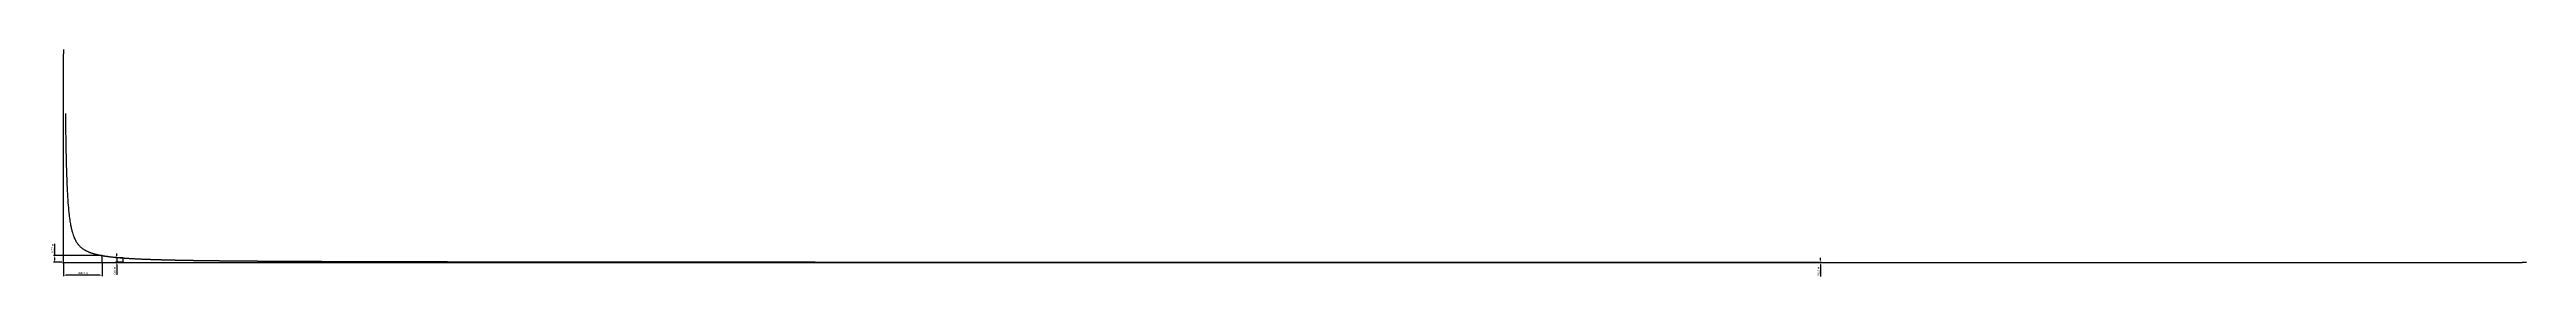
# Model space of a CAD drawing. Header units: millimetres. Extents: x -21688 to -18796, y 95545 to 95804.
# Drawn here: x -21617 to -18796, y 95545 to 95804 of the extents above; entities that cross this region are included whole.
import ezdxf

# ---------------------------------------------------------------- set-up
doc = ezdxf.new("R2010")
doc.units = ezdxf.units.MM
doc.styles.get("Standard").update_dxf_attribs({"font": 'ARIAL.TTF'})
doc.dimstyles.new('ISO-25', dxfattribs={"dimtxt": 2.5, "dimasz": 2.5, "dimexe": 1.25, "dimexo": 0.625, "dimtad": 1, "dimtxsty": 'Standard', "dimcen": 2.5, "dimadec": 0, "dimazin": 0, "dimtfac": 1, "dimtmove": 0, "dimatfit": 3, "dimfxl": 0, "dimarcsym": 0})

# ---------------------------------------------------------------- blocks, each defined once
blk = doc.blocks.new('arrow')
at = {"color": 0, "linetype": 'Continuous', "lineweight": -2}
blk.add_line((5, 0), (0, 0), dxfattribs=at)
blk.add_solid([(5, 0), (2, -0.5), (2, 0.5)], dxfattribs=at)
blk = doc.blocks.new('*D5')
at = {"color": 0, "lineweight": -2, "transparency": 16777216}
for p, q in [((-21601.3, 95560.6), (-21601.3, 95545.3)), ((-21557.3, 95560.6), (-21557.3, 95545.3)), ((-21559.8, 95546.5), (-21598.8, 95546.5))]:
    blk.add_line(p, q, dxfattribs=at)
at = {"color": 0, "transparency": 16777216}
for points in [[(-21598.8, 95547), (-21598.8, 95546.1), (-21601.3, 95546.5)], [(-21559.8, 95547), (-21559.8, 95546.1), (-21557.3, 95546.5)]]:
    blk.add_solid(points, dxfattribs=at)
at = {"layer": 'Defpoints', "color": 0, "transparency": 16777216}
for p in [(-21601.3, 95561.2), (-21557.3, 95561.2), (-21601.3, 95546.5)]:
    blk.add_point(p, dxfattribs=at)
at = {"color": 0, "transparency": 16777216, "insert": (-21579.3, 95548.7), "char_height": 2.5, "attachment_point": 5}
blk.add_mtext('440 Гц', dxfattribs=at)
blk = doc.blocks.new('*D6')
at = {"color": 0, "lineweight": -2, "transparency": 16777216}
for p, q in [((-21611.4, 95568.9), (-21611.4, 95582.4)), ((-21601.9, 95568.9), (-21612.7, 95568.9)), ((-21603.3, 95561.2), (-21612.7, 95561.2)), ((-21611.4, 95563.7), (-21611.4, 95566.4))]:
    blk.add_line(p, q, dxfattribs=at)
at = {"color": 0, "transparency": 16777216}
for points in [[(-21611.9, 95566.4), (-21611, 95566.4), (-21611.4, 95568.9)], [(-21611.9, 95563.7), (-21611, 95563.7), (-21611.4, 95561.2)]]:
    blk.add_solid(points, dxfattribs=at)
at = {"layer": 'Defpoints', "color": 0, "transparency": 16777216}
for p in [(-21611.4, 95568.9), (-21602.7, 95561.2), (-21601.3, 95568.9)]:
    blk.add_point(p, dxfattribs=at)
at = {"color": 0, "transparency": 16777216, "insert": (-21613.6, 95576.9), "char_height": 2.5, "attachment_point": 5, "rotation": 90}
blk.add_mtext('0,77 м', dxfattribs=at)
blk = doc.blocks.new('*D11')
at = {"color": 0, "lineweight": -2, "transparency": 16777216}
for p, q in [((-21533.9, 95566.2), (-21542, 95566.2)), ((-21533.9, 95561.2), (-21542, 95561.2)), ((-21540.8, 95568.7), (-21540.8, 95571.2)), ((-21540.8, 95566.2), (-21540.8, 95561.2)), ((-21540.8, 95558.7), (-21540.8, 95547.1))]:
    blk.add_line(p, q, dxfattribs=at)
at = {"color": 0, "transparency": 16777216}
for points in [[(-21541.2, 95568.7), (-21540.4, 95568.7), (-21540.8, 95566.2)], [(-21541.2, 95558.7), (-21540.4, 95558.7), (-21540.8, 95561.2)]]:
    blk.add_solid(points, dxfattribs=at)
at = {"layer": 'Defpoints', "color": 0, "transparency": 16777216}
for p in [(-21540.8, 95561.2), (-21533.3, 95566.2), (-21533.3, 95561.2)]:
    blk.add_point(p, dxfattribs=at)
at = {"color": 0, "transparency": 16777216, "insert": (-21542.9, 95551.6), "char_height": 2.5, "attachment_point": 5, "rotation": 90}
blk.add_mtext('0,5 м', dxfattribs=at)
blk = doc.blocks.new('*D12')
at = {"color": 0, "lineweight": -2, "transparency": 16777216}
for p, q in [((-19600.7, 95561.3), (-19599.2, 95561.3)), ((-19600.7, 95561.2), (-19599.2, 95561.2)), ((-19600.4, 95563.8), (-19600.4, 95566.3)), ((-19600.4, 95561.3), (-19600.4, 95561.2)), ((-19600.4, 95558.7), (-19600.4, 95545.1))]:
    blk.add_line(p, q, dxfattribs=at)
at = {"color": 0, "transparency": 16777216}
for points in [[(-19600.8, 95563.8), (-19600, 95563.8), (-19600.4, 95561.3)], [(-19600.8, 95558.7), (-19600, 95558.7), (-19600.4, 95561.2)]]:
    blk.add_solid(points, dxfattribs=at)
at = {"layer": 'Defpoints', "color": 0, "transparency": 16777216}
for p in [(-19601.3, 95561.3), (-19601.3, 95561.2), (-19600.4, 95561.2)]:
    blk.add_point(p, dxfattribs=at)
at = {"color": 0, "transparency": 16777216, "insert": (-19602.6, 95550.7), "char_height": 2.5, "attachment_point": 5, "rotation": 90}
blk.add_mtext('0,02 м', dxfattribs=at)

msp = doc.modelspace()

# ---------------------------------------------------------------- linework, layer by layer
at = {"color": 250}
for p, q in [((-21601.2774, 95559.7794), (-21601.2774, 95799.1794)), ((-21602.6774, 95561.1794), (-18801.2774, 95561.1794))]:
    msp.add_line(p, q, dxfattribs=at)
for p, q in [((-21557.2774, 95568.9066), (-21601.2774, 95568.9066)), ((-21557.2774, 95561.1794), (-21557.2774, 95568.9066)), ((-21533.2774, 95561.1794), (-21533.2774, 95566.1794)), ((-19601.2774, 95561.3494), (-19601.2774, 95561.1794))]:
    msp.add_line(p, q)
at = {"color": 4}
msp.add_spline([(-21599.2774, 95731.1794), (-21598.2774, 95674.5127), (-21597.2774, 95646.1794), (-21596.2774, 95629.1794), (-21595.2774, 95617.846), (-21594.2774, 95609.7508), (-21593.2774, 95603.6794), (-21592.2774, 95598.9571), (-21591.2774, 95595.1794), (-21590.2774, 95592.0884), (-21589.2774, 95589.5127), (-21588.2774, 95587.3332), (-21587.2774, 95585.4651), (-21586.2774, 95583.846), (-21585.2774, 95582.4294), (-21584.2774, 95581.1794), (-21583.2774, 95580.0682), (-21582.2774, 95579.0741), (-21581.2774, 95578.1794), (-21580.2774, 95577.3698), (-21579.2774, 95576.6339), (-21578.2774, 95575.962), (-21577.2774, 95575.346), (-21576.2774, 95574.7794), (-21575.2774, 95574.2563), (-21574.2774, 95573.7719), (-21573.2774, 95573.3222), (-21572.2774, 95572.9035), (-21571.2774, 95572.5127), (-21570.2774, 95572.1471), (-21569.2774, 95571.8044), (-21568.2774, 95571.4824), (-21567.2774, 95571.1794), (-21566.2774, 95570.8936), (-21565.2774, 95570.6238), (-21564.2774, 95570.3685), (-21563.2774, 95570.1267), (-21562.2774, 95569.8973), (-21561.2774, 95569.6794), (-21560.2774, 95569.472), (-21559.2774, 95569.2746), (-21558.2774, 95569.0863), (-21557.2774, 95568.9066), (-21556.2774, 95568.7349), (-21555.2774, 95568.5707), (-21554.2774, 95568.4134), (-21553.2774, 95568.2627), (-21552.2774, 95568.1181), (-21551.2774, 95567.9794), (-21550.2774, 95567.846), (-21549.2774, 95567.7178), (-21548.2774, 95567.5944), (-21547.2774, 95567.4756), (-21546.2774, 95567.3612), (-21545.2774, 95567.2508), (-21544.2774, 95567.1443), (-21543.2774, 95567.0414), (-21542.2774, 95566.9421), (-21541.2774, 95566.846), (-21540.2774, 95566.7531), (-21539.2774, 95566.6632), (-21538.2774, 95566.5762), (-21537.2774, 95566.4919), (-21536.2774, 95566.4101), (-21535.2774, 95566.3309), (-21534.2774, 95566.254), (-21533.2774, 95566.1794), (-21532.2774, 95566.1069), (-21531.2774, 95566.0365), (-21530.2774, 95565.9681), (-21529.2774, 95565.9016), (-21528.2774, 95565.8369), (-21527.2774, 95565.7739), (-21526.2774, 95565.7127), (-21525.2774, 95565.653), (-21524.2774, 95565.5949), (-21523.2774, 95565.5383), (-21522.2774, 95565.4831), (-21521.2774, 95565.4294), (-21520.2774, 95565.3769), (-21519.2774, 95565.3257), (-21518.2774, 95565.2757), (-21517.2774, 95565.227), (-21516.2774, 95565.1794), (-21515.2774, 95565.1328), (-21514.2774, 95565.0874), (-21513.2774, 95565.043), (-21512.2774, 95564.9996), (-21511.2774, 95564.9571), (-21510.2774, 95564.9156), (-21509.2774, 95564.875), (-21508.2774, 95564.8353), (-21507.2774, 95564.7964), (-21506.2774, 95564.7583), (-21505.2774, 95564.721), (-21504.2774, 95564.6845), (-21503.2774, 95564.6487), (-21502.2774, 95564.6137), (-21501.2774, 95564.5794), (-21500.2774, 95564.5457), (-21499.2774, 95564.5127), (-21498.2774, 95564.4803), (-21497.2774, 95564.4486), (-21496.2774, 95564.4174), (-21495.2774, 95564.3869), (-21494.2774, 95564.3569), (-21493.2774, 95564.3275), (-21492.2774, 95564.2986), (-21491.2774, 95564.2703), (-21490.2774, 95564.2424), (-21489.2774, 95564.2151), (-21488.2774, 95564.1882), (-21487.2774, 95564.1618), (-21486.2774, 95564.1359), (-21485.2774, 95564.1104), (-21484.2774, 95564.0853), (-21483.2774, 95564.0607), (-21482.2774, 95564.0365), (-21481.2774, 95564.0127), (-21480.2774, 95563.9893), (-21479.2774, 95563.9662), (-21478.2774, 95563.9436), (-21477.2774, 95563.9213), (-21476.2774, 95563.8994), (-21475.2774, 95563.8778), (-21474.2774, 95563.8565), (-21473.2774, 95563.8356), (-21472.2774, 95563.815), (-21471.2774, 95563.7947), (-21470.2774, 95563.7748), (-21469.2774, 95563.7551), (-21468.2774, 95563.7357), (-21467.2774, 95563.7167), (-21466.2774, 95563.6979), (-21465.2774, 95563.6794), (-21464.2774, 95563.6611), (-21463.2774, 95563.6431), (-21462.2774, 95563.6254), (-21461.2774, 95563.6079), (-21460.2774, 95563.5907), (-21459.2774, 95563.5737), (-21458.2774, 95563.557), (-21457.2774, 95563.5405), (-21456.2774, 95563.5242), (-21455.2774, 95563.5081), (-21454.2774, 95563.4923), (-21453.2774, 95563.4766), (-21452.2774, 95563.4612), (-21451.2774, 95563.446), (-21450.2774, 95563.431), (-21449.2774, 95563.4162), (-21448.2774, 95563.4016), (-21447.2774, 95563.3871), (-21446.2774, 95563.3729), (-21445.2774, 95563.3588), (-21444.2774, 95563.345), (-21443.2774, 95563.3313), (-21442.2774, 95563.3177), (-21441.2774, 95563.3044), (-21440.2774, 95563.2912), (-21439.2774, 95563.2781), (-21438.2774, 95563.2652), (-21437.2774, 95563.2525), (-21436.2774, 95563.24), (-21435.2774, 95563.2275), (-21434.2774, 95563.2153), (-21433.2774, 95563.2032), (-21432.2774, 95563.1912), (-21431.2774, 95563.1794), (-21430.2774, 95563.1677), (-21429.2774, 95563.1561), (-21428.2774, 95563.1447), (-21427.2774, 95563.1334), (-21426.2774, 95563.1222), (-21425.2774, 95563.1112), (-21424.2774, 95563.1003), (-21423.2774, 95563.0895), (-21422.2774, 95563.0788), (-21421.2774, 95563.0682), (-21420.2774, 95563.0578), (-21419.2774, 95563.0475), (-21418.2774, 95563.0373), (-21417.2774, 95563.0272), (-21416.2774, 95563.0172), (-21415.2774, 95563.0073), (-21414.2774, 95562.9975), (-21413.2774, 95562.9879), (-21412.2774, 95562.9783), (-21411.2774, 95562.9688), (-21410.2774, 95562.9595), (-21409.2774, 95562.9502), (-21408.2774, 95562.941), (-21407.2774, 95562.9319), (-21406.2774, 95562.9229), (-21405.2774, 95562.914), (-21404.2774, 95562.9052), (-21403.2774, 95562.8965), (-21402.2774, 95562.8879), (-21401.2774, 95562.8794), (-21400.2774, 95562.8709), (-21399.2774, 95562.8625), (-21398.2774, 95562.8542), (-21397.2774, 95562.846), (-21396.2774, 95562.8379), (-21395.2774, 95562.8298), (-21394.2774, 95562.8219), (-21393.2774, 95562.814), (-21392.2774, 95562.8061), (-21391.2774, 95562.7984), (-21390.2774, 95562.7907), (-21389.2774, 95562.7831), (-21388.2774, 95562.7756), (-21387.2774, 95562.7681), (-21386.2774, 95562.7607), (-21385.2774, 95562.7534), (-21384.2774, 95562.7462), (-21383.2774, 95562.739), (-21382.2774, 95562.7319), (-21381.2774, 95562.7248), (-21380.2774, 95562.7178), (-21379.2774, 95562.7109), (-21378.2774, 95562.704), (-21377.2774, 95562.6972), (-21376.2774, 95562.6905), (-21375.2774, 95562.6838), (-21374.2774, 95562.6771), (-21373.2774, 95562.6706), (-21372.2774, 95562.6641), (-21371.2774, 95562.6576), (-21370.2774, 95562.6512), (-21369.2774, 95562.6449), (-21368.2774, 95562.6386), (-21367.2774, 95562.6323), (-21366.2774, 95562.6262), (-21365.2774, 95562.62), (-21364.2774, 95562.614), (-21363.2774, 95562.6079), (-21362.2774, 95562.6019), (-21361.2774, 95562.596), (-21360.2774, 95562.5901), (-21359.2774, 95562.5843), (-21358.2774, 95562.5785), (-21357.2774, 95562.5728), (-21356.2774, 95562.5671), (-21355.2774, 95562.5615), (-21354.2774, 95562.5559), (-21353.2774, 95562.5503), (-21352.2774, 95562.5448), (-21351.2774, 95562.5394), (-21350.2774, 95562.5339), (-21349.2774, 95562.5286), (-21348.2774, 95562.5232), (-21347.2774, 95562.5179), (-21346.2774, 95562.5127), (-21345.2774, 95562.5075), (-21344.2774, 95562.5023), (-21343.2774, 95562.4972), (-21342.2774, 95562.4921), (-21341.2774, 95562.487), (-21340.2774, 95562.482), (-21339.2774, 95562.4771), (-21338.2774, 95562.4721), (-21337.2774, 95562.4672), (-21336.2774, 95562.4624), (-21335.2774, 95562.4575), (-21334.2774, 95562.4528), (-21333.2774, 95562.448), (-21332.2774, 95562.4433), (-21331.2774, 95562.4386), (-21330.2774, 95562.434), (-21329.2774, 95562.4294), (-21328.2774, 95562.4248), (-21327.2774, 95562.4202), (-21326.2774, 95562.4157), (-21325.2774, 95562.4112), (-21324.2774, 95562.4068), (-21323.2774, 95562.4024), (-21322.2774, 95562.398), (-21321.2774, 95562.3936), (-21320.2774, 95562.3893), (-21319.2774, 95562.385), (-21318.2774, 95562.3808), (-21317.2774, 95562.3765), (-21316.2774, 95562.3723), (-21315.2774, 95562.3682), (-21314.2774, 95562.364), (-21313.2774, 95562.3599), (-21312.2774, 95562.3558), (-21311.2774, 95562.3518), (-21310.2774, 95562.3477), (-21309.2774, 95562.3437), (-21308.2774, 95562.3398), (-21307.2774, 95562.3358), (-21306.2774, 95562.3319), (-21305.2774, 95562.328), (-21304.2774, 95562.3241), (-21303.2774, 95562.3203), (-21302.2774, 95562.3165), (-21301.2774, 95562.3127), (-21300.2774, 95562.3089), (-21299.2774, 95562.3052), (-21298.2774, 95562.3015), (-21297.2774, 95562.2978), (-21296.2774, 95562.2941), (-21295.2774, 95562.2905), (-21294.2774, 95562.2868), (-21293.2774, 95562.2832), (-21292.2774, 95562.2797), (-21291.2774, 95562.2761), (-21290.2774, 95562.2726), (-21289.2774, 95562.2691), (-21288.2774, 95562.2656), (-21287.2774, 95562.2622), (-21286.2774, 95562.2587), (-21285.2774, 95562.2553), (-21284.2774, 95562.2519), (-21283.2774, 95562.2485), (-21282.2774, 95562.2452), (-21281.2774, 95562.2419), (-21280.2774, 95562.2385), (-21279.2774, 95562.2353), (-21278.2774, 95562.232), (-21277.2774, 95562.2287), (-21276.2774, 95562.2255), (-21275.2774, 95562.2223), (-21274.2774, 95562.2191), (-21273.2774, 95562.2159), (-21272.2774, 95562.2128), (-21271.2774, 95562.2097), (-21270.2774, 95562.2065), (-21269.2774, 95562.2034), (-21268.2774, 95562.2004), (-21267.2774, 95562.1973), (-21266.2774, 95562.1943), (-21265.2774, 95562.1913), (-21264.2774, 95562.1883), (-21263.2774, 95562.1853), (-21262.2774, 95562.1823), (-21261.2774, 95562.1794), (-21260.2774, 95562.1764), (-21259.2774, 95562.1735), (-21258.2774, 95562.1706), (-21257.2774, 95562.1677), (-21256.2774, 95562.1649), (-21255.2774, 95562.162), (-21254.2774, 95562.1592), (-21253.2774, 95562.1564), (-21252.2774, 95562.1536), (-21251.2774, 95562.1508), (-21250.2774, 95562.148), (-21249.2774, 95562.1453), (-21248.2774, 95562.1425), (-21247.2774, 95562.1398), (-21246.2774, 95562.1371), (-21245.2774, 95562.1344), (-21244.2774, 95562.1317), (-21243.2774, 95562.1291), (-21242.2774, 95562.1264), (-21241.2774, 95562.1238), (-21240.2774, 95562.1212), (-21239.2774, 95562.1186), (-21238.2774, 95562.116), (-21237.2774, 95562.1134), (-21236.2774, 95562.1109), (-21235.2774, 95562.1083), (-21234.2774, 95562.1058), (-21233.2774, 95562.1033), (-21232.2774, 95562.1008), (-21231.2774, 95562.0983), (-21230.2774, 95562.0958), (-21229.2774, 95562.0933), (-21228.2774, 95562.0909), (-21227.2774, 95562.0884), (-21226.2774, 95562.086), (-21225.2774, 95562.0836), (-21224.2774, 95562.0812), (-21223.2774, 95562.0788), (-21222.2774, 95562.0764), (-21221.2774, 95562.0741), (-21220.2774, 95562.0717), (-21219.2774, 95562.0694), (-21218.2774, 95562.0671), (-21217.2774, 95562.0648), (-21216.2774, 95562.0625), (-21215.2774, 95562.0602), (-21214.2774, 95562.0579), (-21213.2774, 95562.0556), (-21212.2774, 95562.0534), (-21211.2774, 95562.0511), (-21210.2774, 95562.0489), (-21209.2774, 95562.0467), (-21208.2774, 95562.0445), (-21207.2774, 95562.0423), (-21206.2774, 95562.0401), (-21205.2774, 95562.0379), (-21204.2774, 95562.0358), (-21203.2774, 95562.0336), (-21202.2774, 95562.0315), (-21201.2774, 95562.0294), (-21200.2774, 95562.0272), (-21199.2774, 95562.0251), (-21198.2774, 95562.023), (-21197.2774, 95562.0209), (-21196.2774, 95562.0189), (-21195.2774, 95562.0168), (-21194.2774, 95562.0147), (-21193.2774, 95562.0127), (-21192.2774, 95562.0106), (-21191.2774, 95562.0086), (-21190.2774, 95562.0066), (-21189.2774, 95562.0046), (-21188.2774, 95562.0026), (-21187.2774, 95562.0006), (-21186.2774, 95561.9986), (-21185.2774, 95561.9967), (-21184.2774, 95561.9947), (-21183.2774, 95561.9927), (-21182.2774, 95561.9908), (-21181.2774, 95561.9889), (-21180.2774, 95561.987), (-21179.2774, 95561.985), (-21178.2774, 95561.9831), (-21177.2774, 95561.9812), (-21176.2774, 95561.9794), (-21175.2774, 95561.9775), (-21174.2774, 95561.9756), (-21173.2774, 95561.9737), (-21172.2774, 95561.9719), (-21171.2774, 95561.97), (-21170.2774, 95561.9682), (-21169.2774, 95561.9664), (-21168.2774, 95561.9646), (-21167.2774, 95561.9628), (-21166.2774, 95561.961), (-21165.2774, 95561.9592), (-21164.2774, 95561.9574), (-21163.2774, 95561.9556), (-21162.2774, 95561.9538), (-21161.2774, 95561.9521), (-21160.2774, 95561.9503), (-21159.2774, 95561.9486), (-21158.2774, 95561.9468), (-21157.2774, 95561.9451), (-21156.2774, 95561.9434), (-21155.2774, 95561.9417), (-21154.2774, 95561.94), (-21153.2774, 95561.9383), (-21152.2774, 95561.9366), (-21151.2774, 95561.9349), (-21150.2774, 95561.9332), (-21149.2774, 95561.9316), (-21148.2774, 95561.9299), (-21147.2774, 95561.9283), (-21146.2774, 95561.9266), (-21145.2774, 95561.925), (-21144.2774, 95561.9233), (-21143.2774, 95561.9217), (-21142.2774, 95561.9201), (-21141.2774, 95561.9185), (-21140.2774, 95561.9169), (-21139.2774, 95561.9153), (-21138.2774, 95561.9137), (-21137.2774, 95561.9121), (-21136.2774, 95561.9105), (-21135.2774, 95561.909), (-21134.2774, 95561.9074), (-21133.2774, 95561.9058), (-21132.2774, 95561.9043), (-21131.2774, 95561.9028), (-21130.2774, 95561.9012), (-21129.2774, 95561.8997), (-21128.2774, 95561.8982), (-21127.2774, 95561.8967), (-21126.2774, 95561.8951), (-21125.2774, 95561.8936), (-21124.2774, 95561.8921), (-21123.2774, 95561.8906), (-21122.2774, 95561.8892), (-21121.2774, 95561.8877), (-21120.2774, 95561.8862), (-21119.2774, 95561.8847), (-21118.2774, 95561.8833), (-21117.2774, 95561.8818), (-21116.2774, 95561.8804), (-21115.2774, 95561.8789), (-21114.2774, 95561.8775), (-21113.2774, 95561.8761), (-21112.2774, 95561.8746), (-21111.2774, 95561.8732), (-21110.2774, 95561.8718), (-21109.2774, 95561.8704), (-21108.2774, 95561.869), (-21107.2774, 95561.8676), (-21106.2774, 95561.8662), (-21105.2774, 95561.8648), (-21104.2774, 95561.8635), (-21103.2774, 95561.8621), (-21102.2774, 95561.8607), (-21101.2774, 95561.8594), (-21100.2774, 95561.858), (-21099.2774, 95561.8566), (-21098.2774, 95561.8553), (-21097.2774, 95561.854), (-21096.2774, 95561.8526), (-21095.2774, 95561.8513), (-21094.2774, 95561.85), (-21093.2774, 95561.8486), (-21092.2774, 95561.8473), (-21091.2774, 95561.846), (-21090.2774, 95561.8447), (-21089.2774, 95561.8434), (-21088.2774, 95561.8421), (-21087.2774, 95561.8408), (-21086.2774, 95561.8395), (-21085.2774, 95561.8383), (-21084.2774, 95561.837), (-21083.2774, 95561.8357), (-21082.2774, 95561.8345), (-21081.2774, 95561.8332), (-21080.2774, 95561.8319), (-21079.2774, 95561.8307), (-21078.2774, 95561.8294), (-21077.2774, 95561.8282), (-21076.2774, 95561.827), (-21075.2774, 95561.8257), (-21074.2774, 95561.8245), (-21073.2774, 95561.8233), (-21072.2774, 95561.8221), (-21071.2774, 95561.8209), (-21070.2774, 95561.8197), (-21069.2774, 95561.8184), (-21068.2774, 95561.8173), (-21067.2774, 95561.8161), (-21066.2774, 95561.8149), (-21065.2774, 95561.8137), (-21064.2774, 95561.8125), (-21063.2774, 95561.8113), (-21062.2774, 95561.8101), (-21061.2774, 95561.809), (-21060.2774, 95561.8078), (-21059.2774, 95561.8067), (-21058.2774, 95561.8055), (-21057.2774, 95561.8044), (-21056.2774, 95561.8032), (-21055.2774, 95561.8021), (-21054.2774, 95561.8009), (-21053.2774, 95561.7998), (-21052.2774, 95561.7987), (-21051.2774, 95561.7975), (-21050.2774, 95561.7964), (-21049.2774, 95561.7953), (-21048.2774, 95561.7942), (-21047.2774, 95561.7931), (-21046.2774, 95561.792), (-21045.2774, 95561.7909), (-21044.2774, 95561.7898), (-21043.2774, 95561.7887), (-21042.2774, 95561.7876), (-21041.2774, 95561.7865), (-21040.2774, 95561.7854), (-21039.2774, 95561.7843), (-21038.2774, 95561.7833), (-21037.2774, 95561.7822), (-21036.2774, 95561.7811), (-21035.2774, 95561.7801), (-21034.2774, 95561.779), (-21033.2774, 95561.7779), (-21032.2774, 95561.7769), (-21031.2774, 95561.7758), (-21030.2774, 95561.7748), (-21029.2774, 95561.7738), (-21028.2774, 95561.7727), (-21027.2774, 95561.7717), (-21026.2774, 95561.7707), (-21025.2774, 95561.7696), (-21024.2774, 95561.7686), (-21023.2774, 95561.7676), (-21022.2774, 95561.7666), (-21021.2774, 95561.7656), (-21020.2774, 95561.7645), (-21019.2774, 95561.7635), (-21018.2774, 95561.7625), (-21017.2774, 95561.7615), (-21016.2774, 95561.7605), (-21015.2774, 95561.7596), (-21014.2774, 95561.7586), (-21013.2774, 95561.7576), (-21012.2774, 95561.7566), (-21011.2774, 95561.7556), (-21010.2774, 95561.7546), (-21009.2774, 95561.7537), (-21008.2774, 95561.7527), (-21007.2774, 95561.7517), (-21006.2774, 95561.7508), (-21005.2774, 95561.7498), (-21004.2774, 95561.7489), (-21003.2774, 95561.7479), (-21002.2774, 95561.747), (-21001.2774, 95561.746), (-21000.2774, 95561.7451), (-20999.2774, 95561.7441), (-20998.2774, 95561.7432), (-20997.2774, 95561.7423), (-20996.2774, 95561.7413), (-20995.2774, 95561.7404), (-20994.2774, 95561.7395), (-20993.2774, 95561.7386), (-20992.2774, 95561.7376), (-20991.2774, 95561.7367), (-20990.2774, 95561.7358), (-20989.2774, 95561.7349), (-20988.2774, 95561.734), (-20987.2774, 95561.7331), (-20986.2774, 95561.7322), (-20985.2774, 95561.7313), (-20984.2774, 95561.7304), (-20983.2774, 95561.7295), (-20982.2774, 95561.7286), (-20981.2774, 95561.7277), (-20980.2774, 95561.7269), (-20979.2774, 95561.726), (-20978.2774, 95561.7251), (-20977.2774, 95561.7242), (-20976.2774, 95561.7234), (-20975.2774, 95561.7225), (-20974.2774, 95561.7216), (-20973.2774, 95561.7208), (-20972.2774, 95561.7199), (-20971.2774, 95561.719), (-20970.2774, 95561.7182), (-20969.2774, 95561.7173), (-20968.2774, 95561.7165), (-20967.2774, 95561.7156), (-20966.2774, 95561.7148), (-20965.2774, 95561.7139), (-20964.2774, 95561.7131), (-20963.2774, 95561.7123), (-20962.2774, 95561.7114), (-20961.2774, 95561.7106), (-20960.2774, 95561.7098), (-20959.2774, 95561.7089), (-20958.2774, 95561.7081), (-20957.2774, 95561.7073), (-20956.2774, 95561.7065), (-20955.2774, 95561.7057), (-20954.2774, 95561.7049), (-20953.2774, 95561.704), (-20952.2774, 95561.7032), (-20951.2774, 95561.7024), (-20950.2774, 95561.7016), (-20949.2774, 95561.7008), (-20948.2774, 95561.7), (-20947.2774, 95561.6992), (-20946.2774, 95561.6984), (-20945.2774, 95561.6976), (-20944.2774, 95561.6969), (-20943.2774, 95561.6961), (-20942.2774, 95561.6953), (-20941.2774, 95561.6945), (-20940.2774, 95561.6937), (-20939.2774, 95561.6929), (-20938.2774, 95561.6922), (-20937.2774, 95561.6914), (-20936.2774, 95561.6906), (-20935.2774, 95561.6899), (-20934.2774, 95561.6891), (-20933.2774, 95561.6883), (-20932.2774, 95561.6876), (-20931.2774, 95561.6868), (-20930.2774, 95561.6861), (-20929.2774, 95561.6853), (-20928.2774, 95561.6846), (-20927.2774, 95561.6838), (-20926.2774, 95561.6831), (-20925.2774, 95561.6823), (-20924.2774, 95561.6816), (-20923.2774, 95561.6808), (-20922.2774, 95561.6801), (-20921.2774, 95561.6794), (-20920.2774, 95561.6786), (-20919.2774, 95561.6779), (-20918.2774, 95561.6772), (-20917.2774, 95561.6764), (-20916.2774, 95561.6757), (-20915.2774, 95561.675), (-20914.2774, 95561.6743), (-20913.2774, 95561.6735), (-20912.2774, 95561.6728), (-20911.2774, 95561.6721), (-20910.2774, 95561.6714), (-20909.2774, 95561.6707), (-20908.2774, 95561.67), (-20907.2774, 95561.6693), (-20906.2774, 95561.6686), (-20905.2774, 95561.6679), (-20904.2774, 95561.6672), (-20903.2774, 95561.6665), (-20902.2774, 95561.6658), (-20901.2774, 95561.6651), (-20900.2774, 95561.6644), (-20899.2774, 95561.6637), (-20898.2774, 95561.663), (-20897.2774, 95561.6623), (-20896.2774, 95561.6616), (-20895.2774, 95561.6609), (-20894.2774, 95561.6603), (-20893.2774, 95561.6596), (-20892.2774, 95561.6589), (-20891.2774, 95561.6582), (-20890.2774, 95561.6576), (-20889.2774, 95561.6569), (-20888.2774, 95561.6562), (-20887.2774, 95561.6555), (-20886.2774, 95561.6549), (-20885.2774, 95561.6542), (-20884.2774, 95561.6536), (-20883.2774, 95561.6529), (-20882.2774, 95561.6522), (-20881.2774, 95561.6516), (-20880.2774, 95561.6509), (-20879.2774, 95561.6503), (-20878.2774, 95561.6496), (-20877.2774, 95561.649), (-20876.2774, 95561.6483), (-20875.2774, 95561.6477), (-20874.2774, 95561.647), (-20873.2774, 95561.6464), (-20872.2774, 95561.6457), (-20871.2774, 95561.6451), (-20870.2774, 95561.6445), (-20869.2774, 95561.6438), (-20868.2774, 95561.6432), (-20867.2774, 95561.6426), (-20866.2774, 95561.6419), (-20865.2774, 95561.6413), (-20864.2774, 95561.6407), (-20863.2774, 95561.6401), (-20862.2774, 95561.6394), (-20861.2774, 95561.6388), (-20860.2774, 95561.6382), (-20859.2774, 95561.6376), (-20858.2774, 95561.637), (-20857.2774, 95561.6363), (-20856.2774, 95561.6357), (-20855.2774, 95561.6351), (-20854.2774, 95561.6345), (-20853.2774, 95561.6339), (-20852.2774, 95561.6333), (-20851.2774, 95561.6327), (-20850.2774, 95561.6321), (-20849.2774, 95561.6315), (-20848.2774, 95561.6309), (-20847.2774, 95561.6303), (-20846.2774, 95561.6297), (-20845.2774, 95561.6291), (-20844.2774, 95561.6285), (-20843.2774, 95561.6279), (-20842.2774, 95561.6273), (-20841.2774, 95561.6267), (-20840.2774, 95561.6261), (-20839.2774, 95561.6255), (-20838.2774, 95561.625), (-20837.2774, 95561.6244), (-20836.2774, 95561.6238), (-20835.2774, 95561.6232), (-20834.2774, 95561.6226), (-20833.2774, 95561.6221), (-20832.2774, 95561.6215), (-20831.2774, 95561.6209), (-20830.2774, 95561.6203), (-20829.2774, 95561.6198), (-20828.2774, 95561.6192), (-20827.2774, 95561.6186), (-20826.2774, 95561.6181), (-20825.2774, 95561.6175), (-20824.2774, 95561.6169), (-20823.2774, 95561.6164), (-20822.2774, 95561.6158), (-20821.2774, 95561.6152), (-20820.2774, 95561.6147), (-20819.2774, 95561.6141), (-20818.2774, 95561.6136), (-20817.2774, 95561.613), (-20816.2774, 95561.6125), (-20815.2774, 95561.6119), (-20814.2774, 95561.6114), (-20813.2774, 95561.6108), (-20812.2774, 95561.6103), (-20811.2774, 95561.6097), (-20810.2774, 95561.6092), (-20809.2774, 95561.6086), (-20808.2774, 95561.6081), (-20807.2774, 95561.6076), (-20806.2774, 95561.607), (-20805.2774, 95561.6065), (-20804.2774, 95561.606), (-20803.2774, 95561.6054), (-20802.2774, 95561.6049), (-20801.2774, 95561.6044), (-20800.2774, 95561.6038), (-20799.2774, 95561.6033), (-20798.2774, 95561.6028), (-20797.2774, 95561.6022), (-20796.2774, 95561.6017), (-20795.2774, 95561.6012), (-20794.2774, 95561.6007), (-20793.2774, 95561.6001), (-20792.2774, 95561.5996), (-20791.2774, 95561.5991), (-20790.2774, 95561.5986), (-20789.2774, 95561.5981), (-20788.2774, 95561.5976), (-20787.2774, 95561.597), (-20786.2774, 95561.5965), (-20785.2774, 95561.596), (-20784.2774, 95561.5955), (-20783.2774, 95561.595), (-20782.2774, 95561.5945), (-20781.2774, 95561.594), (-20780.2774, 95561.5935), (-20779.2774, 95561.593), (-20778.2774, 95561.5925), (-20777.2774, 95561.592), (-20776.2774, 95561.5915), (-20775.2774, 95561.591), (-20774.2774, 95561.5905), (-20773.2774, 95561.59), (-20772.2774, 95561.5895), (-20771.2774, 95561.589), (-20770.2774, 95561.5885), (-20769.2774, 95561.588), (-20768.2774, 95561.5875), (-20767.2774, 95561.587), (-20766.2774, 95561.5865), (-20765.2774, 95561.5861), (-20764.2774, 95561.5856), (-20763.2774, 95561.5851), (-20762.2774, 95561.5846), (-20761.2774, 95561.5841), (-20760.2774, 95561.5836), (-20759.2774, 95561.5832), (-20758.2774, 95561.5827), (-20757.2774, 95561.5822), (-20756.2774, 95561.5817), (-20755.2774, 95561.5812), (-20754.2774, 95561.5808), (-20753.2774, 95561.5803), (-20752.2774, 95561.5798), (-20751.2774, 95561.5794), (-20750.2774, 95561.5789), (-20749.2774, 95561.5784), (-20748.2774, 95561.5779), (-20747.2774, 95561.5775), (-20746.2774, 95561.577), (-20745.2774, 95561.5765), (-20744.2774, 95561.5761), (-20743.2774, 95561.5756), (-20742.2774, 95561.5752), (-20741.2774, 95561.5747), (-20740.2774, 95561.5742), (-20739.2774, 95561.5738), (-20738.2774, 95561.5733), (-20737.2774, 95561.5729), (-20736.2774, 95561.5724), (-20735.2774, 95561.572), (-20734.2774, 95561.5715), (-20733.2774, 95561.5711), (-20732.2774, 95561.5706), (-20731.2774, 95561.5702), (-20730.2774, 95561.5697), (-20729.2774, 95561.5693), (-20728.2774, 95561.5688), (-20727.2774, 95561.5684), (-20726.2774, 95561.5679), (-20725.2774, 95561.5675), (-20724.2774, 95561.567), (-20723.2774, 95561.5666), (-20722.2774, 95561.5662), (-20721.2774, 95561.5657), (-20720.2774, 95561.5653), (-20719.2774, 95561.5648), (-20718.2774, 95561.5644), (-20717.2774, 95561.564), (-20716.2774, 95561.5635), (-20715.2774, 95561.5631), (-20714.2774, 95561.5627), (-20713.2774, 95561.5622), (-20712.2774, 95561.5618), (-20711.2774, 95561.5614), (-20710.2774, 95561.5609), (-20709.2774, 95561.5605), (-20708.2774, 95561.5601), (-20707.2774, 95561.5597), (-20706.2774, 95561.5592), (-20705.2774, 95561.5588), (-20704.2774, 95561.5584), (-20703.2774, 95561.558), (-20702.2774, 95561.5576), (-20701.2774, 95561.5571), (-20700.2774, 95561.5567), (-20699.2774, 95561.5563), (-20698.2774, 95561.5559), (-20697.2774, 95561.5555), (-20696.2774, 95561.555), (-20695.2774, 95561.5546), (-20694.2774, 95561.5542), (-20693.2774, 95561.5538), (-20692.2774, 95561.5534), (-20691.2774, 95561.553), (-20690.2774, 95561.5526), (-20689.2774, 95561.5522), (-20688.2774, 95561.5518), (-20687.2774, 95561.5513), (-20686.2774, 95561.5509), (-20685.2774, 95561.5505), (-20684.2774, 95561.5501), (-20683.2774, 95561.5497), (-20682.2774, 95561.5493), (-20681.2774, 95561.5489), (-20680.2774, 95561.5485), (-20679.2774, 95561.5481), (-20678.2774, 95561.5477), (-20677.2774, 95561.5473), (-20676.2774, 95561.5469), (-20675.2774, 95561.5465), (-20674.2774, 95561.5461), (-20673.2774, 95561.5457), (-20672.2774, 95561.5453), (-20671.2774, 95561.5449), (-20670.2774, 95561.5446), (-20669.2774, 95561.5442), (-20668.2774, 95561.5438), (-20667.2774, 95561.5434), (-20666.2774, 95561.543), (-20665.2774, 95561.5426), (-20664.2774, 95561.5422), (-20663.2774, 95561.5418), (-20662.2774, 95561.5414), (-20661.2774, 95561.5411), (-20660.2774, 95561.5407), (-20659.2774, 95561.5403), (-20658.2774, 95561.5399), (-20657.2774, 95561.5395), (-20656.2774, 95561.5391), (-20655.2774, 95561.5388), (-20654.2774, 95561.5384), (-20653.2774, 95561.538), (-20652.2774, 95561.5376), (-20651.2774, 95561.5372), (-20650.2774, 95561.5369), (-20649.2774, 95561.5365), (-20648.2774, 95561.5361), (-20647.2774, 95561.5357), (-20646.2774, 95561.5354), (-20645.2774, 95561.535), (-20644.2774, 95561.5346), (-20643.2774, 95561.5343), (-20642.2774, 95561.5339), (-20641.2774, 95561.5335), (-20640.2774, 95561.5332), (-20639.2774, 95561.5328), (-20638.2774, 95561.5324), (-20637.2774, 95561.532), (-20636.2774, 95561.5317), (-20635.2774, 95561.5313), (-20634.2774, 95561.531), (-20633.2774, 95561.5306), (-20632.2774, 95561.5302), (-20631.2774, 95561.5299), (-20630.2774, 95561.5295), (-20629.2774, 95561.5291), (-20628.2774, 95561.5288), (-20627.2774, 95561.5284), (-20626.2774, 95561.5281), (-20625.2774, 95561.5277), (-20624.2774, 95561.5274), (-20623.2774, 95561.527), (-20622.2774, 95561.5266), (-20621.2774, 95561.5263), (-20620.2774, 95561.5259), (-20619.2774, 95561.5256), (-20618.2774, 95561.5252), (-20617.2774, 95561.5249), (-20616.2774, 95561.5245), (-20615.2774, 95561.5242), (-20614.2774, 95561.5238), (-20613.2774, 95561.5235), (-20612.2774, 95561.5231), (-20611.2774, 95561.5228), (-20610.2774, 95561.5224), (-20609.2774, 95561.5221), (-20608.2774, 95561.5217), (-20607.2774, 95561.5214), (-20606.2774, 95561.5211), (-20605.2774, 95561.5207), (-20604.2774, 95561.5204), (-20603.2774, 95561.52), (-20602.2774, 95561.5197), (-20601.2774, 95561.5194), (-20600.2774, 95561.519), (-20599.2774, 95561.5187), (-20598.2774, 95561.5183), (-20597.2774, 95561.518), (-20596.2774, 95561.5177), (-20595.2774, 95561.5173), (-20594.2774, 95561.517), (-20593.2774, 95561.5167), (-20592.2774, 95561.5163), (-20591.2774, 95561.516), (-20590.2774, 95561.5157), (-20589.2774, 95561.5153), (-20588.2774, 95561.515), (-20587.2774, 95561.5147), (-20586.2774, 95561.5143), (-20585.2774, 95561.514), (-20584.2774, 95561.5137), (-20583.2774, 95561.5133), (-20582.2774, 95561.513), (-20581.2774, 95561.5127), (-20580.2774, 95561.5124), (-20579.2774, 95561.512), (-20578.2774, 95561.5117), (-20577.2774, 95561.5114), (-20576.2774, 95561.5111), (-20575.2774, 95561.5107), (-20574.2774, 95561.5104), (-20573.2774, 95561.5101), (-20572.2774, 95561.5098), (-20571.2774, 95561.5094), (-20570.2774, 95561.5091), (-20569.2774, 95561.5088), (-20568.2774, 95561.5085), (-20567.2774, 95561.5082), (-20566.2774, 95561.5079), (-20565.2774, 95561.5075), (-20564.2774, 95561.5072), (-20563.2774, 95561.5069), (-20562.2774, 95561.5066), (-20561.2774, 95561.5063), (-20560.2774, 95561.506), (-20559.2774, 95561.5056), (-20558.2774, 95561.5053), (-20557.2774, 95561.505), (-20556.2774, 95561.5047), (-20555.2774, 95561.5044), (-20554.2774, 95561.5041), (-20553.2774, 95561.5038), (-20552.2774, 95561.5035), (-20551.2774, 95561.5032), (-20550.2774, 95561.5029), (-20549.2774, 95561.5025), (-20548.2774, 95561.5022), (-20547.2774, 95561.5019), (-20546.2774, 95561.5016), (-20545.2774, 95561.5013), (-20544.2774, 95561.501), (-20543.2774, 95561.5007), (-20542.2774, 95561.5004), (-20541.2774, 95561.5001), (-20540.2774, 95561.4998), (-20539.2774, 95561.4995), (-20538.2774, 95561.4992), (-20537.2774, 95561.4989), (-20536.2774, 95561.4986), (-20535.2774, 95561.4983), (-20534.2774, 95561.498), (-20533.2774, 95561.4977), (-20532.2774, 95561.4974), (-20531.2774, 95561.4971), (-20530.2774, 95561.4968), (-20529.2774, 95561.4965), (-20528.2774, 95561.4962), (-20527.2774, 95561.4959), (-20526.2774, 95561.4956), (-20525.2774, 95561.4953), (-20524.2774, 95561.495), (-20523.2774, 95561.4948), (-20522.2774, 95561.4945), (-20521.2774, 95561.4942), (-20520.2774, 95561.4939), (-20519.2774, 95561.4936), (-20518.2774, 95561.4933), (-20517.2774, 95561.493), (-20516.2774, 95561.4927), (-20515.2774, 95561.4924), (-20514.2774, 95561.4921), (-20513.2774, 95561.4919), (-20512.2774, 95561.4916), (-20511.2774, 95561.4913), (-20510.2774, 95561.491), (-20509.2774, 95561.4907), (-20508.2774, 95561.4904), (-20507.2774, 95561.4901), (-20506.2774, 95561.4899), (-20505.2774, 95561.4896), (-20504.2774, 95561.4893), (-20503.2774, 95561.489), (-20502.2774, 95561.4887), (-20501.2774, 95561.4884), (-20500.2774, 95561.4882), (-20499.2774, 95561.4879), (-20498.2774, 95561.4876), (-20497.2774, 95561.4873), (-20496.2774, 95561.487), (-20495.2774, 95561.4868), (-20494.2774, 95561.4865), (-20493.2774, 95561.4862), (-20492.2774, 95561.4859), (-20491.2774, 95561.4857), (-20490.2774, 95561.4854), (-20489.2774, 95561.4851), (-20488.2774, 95561.4848), (-20487.2774, 95561.4846), (-20486.2774, 95561.4843), (-20485.2774, 95561.484), (-20484.2774, 95561.4837), (-20483.2774, 95561.4835), (-20482.2774, 95561.4832), (-20481.2774, 95561.4829), (-20480.2774, 95561.4827), (-20479.2774, 95561.4824), (-20478.2774, 95561.4821), (-20477.2774, 95561.4818), (-20476.2774, 95561.4816), (-20475.2774, 95561.4813), (-20474.2774, 95561.481), (-20473.2774, 95561.4808), (-20472.2774, 95561.4805), (-20471.2774, 95561.4802), (-20470.2774, 95561.48), (-20469.2774, 95561.4797), (-20468.2774, 95561.4794), (-20467.2774, 95561.4792), (-20466.2774, 95561.4789), (-20465.2774, 95561.4786), (-20464.2774, 95561.4784), (-20463.2774, 95561.4781), (-20462.2774, 95561.4779), (-20461.2774, 95561.4776), (-20460.2774, 95561.4773), (-20459.2774, 95561.4771), (-20458.2774, 95561.4768), (-20457.2774, 95561.4766), (-20456.2774, 95561.4763), (-20455.2774, 95561.476), (-20454.2774, 95561.4758), (-20453.2774, 95561.4755), (-20452.2774, 95561.4753), (-20451.2774, 95561.475), (-20450.2774, 95561.4747), (-20449.2774, 95561.4745), (-20448.2774, 95561.4742), (-20447.2774, 95561.474), (-20446.2774, 95561.4737), (-20445.2774, 95561.4735), (-20444.2774, 95561.4732), (-20443.2774, 95561.473), (-20442.2774, 95561.4727), (-20441.2774, 95561.4725), (-20440.2774, 95561.4722), (-20439.2774, 95561.472), (-20438.2774, 95561.4717), (-20437.2774, 95561.4714), (-20436.2774, 95561.4712), (-20435.2774, 95561.4709), (-20434.2774, 95561.4707), (-20433.2774, 95561.4704), (-20432.2774, 95561.4702), (-20431.2774, 95561.47), (-20430.2774, 95561.4697), (-20429.2774, 95561.4695), (-20428.2774, 95561.4692), (-20427.2774, 95561.469), (-20426.2774, 95561.4687), (-20425.2774, 95561.4685), (-20424.2774, 95561.4682), (-20423.2774, 95561.468), (-20422.2774, 95561.4677), (-20421.2774, 95561.4675), (-20420.2774, 95561.4672), (-20419.2774, 95561.467), (-20418.2774, 95561.4668), (-20417.2774, 95561.4665), (-20416.2774, 95561.4663), (-20415.2774, 95561.466), (-20414.2774, 95561.4658), (-20413.2774, 95561.4655), (-20412.2774, 95561.4653), (-20411.2774, 95561.4651), (-20410.2774, 95561.4648), (-20409.2774, 95561.4646), (-20408.2774, 95561.4643), (-20407.2774, 95561.4641), (-20406.2774, 95561.4639), (-20405.2774, 95561.4636), (-20404.2774, 95561.4634), (-20403.2774, 95561.4632), (-20402.2774, 95561.4629), (-20401.2774, 95561.4627), (-20400.2774, 95561.4624), (-20399.2774, 95561.4622), (-20398.2774, 95561.462), (-20397.2774, 95561.4617), (-20396.2774, 95561.4615), (-20395.2774, 95561.4613), (-20394.2774, 95561.461), (-20393.2774, 95561.4608), (-20392.2774, 95561.4606), (-20391.2774, 95561.4603), (-20390.2774, 95561.4601), (-20389.2774, 95561.4599), (-20388.2774, 95561.4596), (-20387.2774, 95561.4594), (-20386.2774, 95561.4592), (-20385.2774, 95561.459), (-20384.2774, 95561.4587), (-20383.2774, 95561.4585), (-20382.2774, 95561.4583), (-20381.2774, 95561.458), (-20380.2774, 95561.4578), (-20379.2774, 95561.4576), (-20378.2774, 95561.4574), (-20377.2774, 95561.4571), (-20376.2774, 95561.4569), (-20375.2774, 95561.4567), (-20374.2774, 95561.4565), (-20373.2774, 95561.4562), (-20372.2774, 95561.456), (-20371.2774, 95561.4558), (-20370.2774, 95561.4556), (-20369.2774, 95561.4553), (-20368.2774, 95561.4551), (-20367.2774, 95561.4549), (-20366.2774, 95561.4547), (-20365.2774, 95561.4544), (-20364.2774, 95561.4542), (-20363.2774, 95561.454), (-20362.2774, 95561.4538), (-20361.2774, 95561.4535), (-20360.2774, 95561.4533), (-20359.2774, 95561.4531), (-20358.2774, 95561.4529), (-20357.2774, 95561.4527), (-20356.2774, 95561.4524), (-20355.2774, 95561.4522), (-20354.2774, 95561.452), (-20353.2774, 95561.4518), (-20352.2774, 95561.4516), (-20351.2774, 95561.4514), (-20350.2774, 95561.4511), (-20349.2774, 95561.4509), (-20348.2774, 95561.4507), (-20347.2774, 95561.4505), (-20346.2774, 95561.4503), (-20345.2774, 95561.4501), (-20344.2774, 95561.4498), (-20343.2774, 95561.4496), (-20342.2774, 95561.4494), (-20341.2774, 95561.4492), (-20340.2774, 95561.449), (-20339.2774, 95561.4488), (-20338.2774, 95561.4486), (-20337.2774, 95561.4483), (-20336.2774, 95561.4481), (-20335.2774, 95561.4479), (-20334.2774, 95561.4477), (-20333.2774, 95561.4475), (-20332.2774, 95561.4473), (-20331.2774, 95561.4471), (-20330.2774, 95561.4469), (-20329.2774, 95561.4466), (-20328.2774, 95561.4464), (-20327.2774, 95561.4462), (-20326.2774, 95561.446), (-20325.2774, 95561.4458), (-20324.2774, 95561.4456), (-20323.2774, 95561.4454), (-20322.2774, 95561.4452), (-20321.2774, 95561.445), (-20320.2774, 95561.4448), (-20319.2774, 95561.4446), (-20318.2774, 95561.4444), (-20317.2774, 95561.4441), (-20316.2774, 95561.4439), (-20315.2774, 95561.4437), (-20314.2774, 95561.4435), (-20313.2774, 95561.4433), (-20312.2774, 95561.4431), (-20311.2774, 95561.4429), (-20310.2774, 95561.4427), (-20309.2774, 95561.4425), (-20308.2774, 95561.4423), (-20307.2774, 95561.4421), (-20306.2774, 95561.4419), (-20305.2774, 95561.4417), (-20304.2774, 95561.4415), (-20303.2774, 95561.4413), (-20302.2774, 95561.4411), (-20301.2774, 95561.4409), (-20300.2774, 95561.4407), (-20299.2774, 95561.4405), (-20298.2774, 95561.4403), (-20297.2774, 95561.4401), (-20296.2774, 95561.4399), (-20295.2774, 95561.4397), (-20294.2774, 95561.4395), (-20293.2774, 95561.4393), (-20292.2774, 95561.4391), (-20291.2774, 95561.4389), (-20290.2774, 95561.4387), (-20289.2774, 95561.4385), (-20288.2774, 95561.4383), (-20287.2774, 95561.4381), (-20286.2774, 95561.4379), (-20285.2774, 95561.4377), (-20284.2774, 95561.4375), (-20283.2774, 95561.4373), (-20282.2774, 95561.4371), (-20281.2774, 95561.4369), (-20280.2774, 95561.4367), (-20279.2774, 95561.4365), (-20278.2774, 95561.4363), (-20277.2774, 95561.4361), (-20276.2774, 95561.436), (-20275.2774, 95561.4358), (-20274.2774, 95561.4356), (-20273.2774, 95561.4354), (-20272.2774, 95561.4352), (-20271.2774, 95561.435), (-20270.2774, 95561.4348), (-20269.2774, 95561.4346), (-20268.2774, 95561.4344), (-20267.2774, 95561.4342), (-20266.2774, 95561.434), (-20265.2774, 95561.4338), (-20264.2774, 95561.4337), (-20263.2774, 95561.4335), (-20262.2774, 95561.4333), (-20261.2774, 95561.4331), (-20260.2774, 95561.4329), (-20259.2774, 95561.4327), (-20258.2774, 95561.4325), (-20257.2774, 95561.4323), (-20256.2774, 95561.4321), (-20255.2774, 95561.432), (-20254.2774, 95561.4318), (-20253.2774, 95561.4316), (-20252.2774, 95561.4314), (-20251.2774, 95561.4312), (-20250.2774, 95561.431), (-20249.2774, 95561.4308), (-20248.2774, 95561.4306), (-20247.2774, 95561.4305), (-20246.2774, 95561.4303), (-20245.2774, 95561.4301), (-20244.2774, 95561.4299), (-20243.2774, 95561.4297), (-20242.2774, 95561.4295), (-20241.2774, 95561.4294), (-20240.2774, 95561.4292), (-20239.2774, 95561.429), (-20238.2774, 95561.4288), (-20237.2774, 95561.4286), (-20236.2774, 95561.4284), (-20235.2774, 95561.4283), (-20234.2774, 95561.4281), (-20233.2774, 95561.4279), (-20232.2774, 95561.4277), (-20231.2774, 95561.4275), (-20230.2774, 95561.4273), (-20229.2774, 95561.4272), (-20228.2774, 95561.427), (-20227.2774, 95561.4268), (-20226.2774, 95561.4266), (-20225.2774, 95561.4264), (-20224.2774, 95561.4263), (-20223.2774, 95561.4261), (-20222.2774, 95561.4259), (-20221.2774, 95561.4257), (-20220.2774, 95561.4256), (-20219.2774, 95561.4254), (-20218.2774, 95561.4252), (-20217.2774, 95561.425), (-20216.2774, 95561.4248), (-20215.2774, 95561.4247), (-20214.2774, 95561.4245), (-20213.2774, 95561.4243), (-20212.2774, 95561.4241), (-20211.2774, 95561.424), (-20210.2774, 95561.4238), (-20209.2774, 95561.4236), (-20208.2774, 95561.4234), (-20207.2774, 95561.4233), (-20206.2774, 95561.4231), (-20205.2774, 95561.4229), (-20204.2774, 95561.4227), (-20203.2774, 95561.4226), (-20202.2774, 95561.4224), (-20201.2774, 95561.4222), (-20200.2774, 95561.422), (-20199.2774, 95561.4219), (-20198.2774, 95561.4217), (-20197.2774, 95561.4215), (-20196.2774, 95561.4213), (-20195.2774, 95561.4212), (-20194.2774, 95561.421), (-20193.2774, 95561.4208), (-20192.2774, 95561.4207), (-20191.2774, 95561.4205), (-20190.2774, 95561.4203), (-20189.2774, 95561.4201), (-20188.2774, 95561.42), (-20187.2774, 95561.4198), (-20186.2774, 95561.4196), (-20185.2774, 95561.4195), (-20184.2774, 95561.4193), (-20183.2774, 95561.4191), (-20182.2774, 95561.419), (-20181.2774, 95561.4188), (-20180.2774, 95561.4186), (-20179.2774, 95561.4185), (-20178.2774, 95561.4183), (-20177.2774, 95561.4181), (-20176.2774, 95561.4179), (-20175.2774, 95561.4178), (-20174.2774, 95561.4176), (-20173.2774, 95561.4174), (-20172.2774, 95561.4173), (-20171.2774, 95561.4171), (-20170.2774, 95561.4169), (-20169.2774, 95561.4168), (-20168.2774, 95561.4166), (-20167.2774, 95561.4165), (-20166.2774, 95561.4163), (-20165.2774, 95561.4161), (-20164.2774, 95561.416), (-20163.2774, 95561.4158), (-20162.2774, 95561.4156), (-20161.2774, 95561.4155), (-20160.2774, 95561.4153), (-20159.2774, 95561.4151), (-20158.2774, 95561.415), (-20157.2774, 95561.4148), (-20156.2774, 95561.4146), (-20155.2774, 95561.4145), (-20154.2774, 95561.4143), (-20153.2774, 95561.4142), (-20152.2774, 95561.414), (-20151.2774, 95561.4138), (-20150.2774, 95561.4137), (-20149.2774, 95561.4135), (-20148.2774, 95561.4134), (-20147.2774, 95561.4132), (-20146.2774, 95561.413), (-20145.2774, 95561.4129), (-20144.2774, 95561.4127), (-20143.2774, 95561.4125), (-20142.2774, 95561.4124), (-20141.2774, 95561.4122), (-20140.2774, 95561.4121), (-20139.2774, 95561.4119), (-20138.2774, 95561.4118), (-20137.2774, 95561.4116), (-20136.2774, 95561.4114), (-20135.2774, 95561.4113), (-20134.2774, 95561.4111), (-20133.2774, 95561.411), (-20132.2774, 95561.4108), (-20131.2774, 95561.4106), (-20130.2774, 95561.4105), (-20129.2774, 95561.4103), (-20128.2774, 95561.4102), (-20127.2774, 95561.41), (-20126.2774, 95561.4099), (-20125.2774, 95561.4097), (-20124.2774, 95561.4095), (-20123.2774, 95561.4094), (-20122.2774, 95561.4092), (-20121.2774, 95561.4091), (-20120.2774, 95561.4089), (-20119.2774, 95561.4088), (-20118.2774, 95561.4086), (-20117.2774, 95561.4085), (-20116.2774, 95561.4083), (-20115.2774, 95561.4082), (-20114.2774, 95561.408), (-20113.2774, 95561.4078), (-20112.2774, 95561.4077), (-20111.2774, 95561.4075), (-20110.2774, 95561.4074), (-20109.2774, 95561.4072), (-20108.2774, 95561.4071), (-20107.2774, 95561.4069), (-20106.2774, 95561.4068), (-20105.2774, 95561.4066), (-20104.2774, 95561.4065), (-20103.2774, 95561.4063), (-20102.2774, 95561.4062), (-20101.2774, 95561.406), (-20100.2774, 95561.4059), (-20099.2774, 95561.4057), (-20098.2774, 95561.4056), (-20097.2774, 95561.4054), (-20096.2774, 95561.4053), (-20095.2774, 95561.4051), (-20094.2774, 95561.405), (-20093.2774, 95561.4048), (-20092.2774, 95561.4047), (-20091.2774, 95561.4045), (-20090.2774, 95561.4044), (-20089.2774, 95561.4042), (-20088.2774, 95561.4041), (-20087.2774, 95561.4039), (-20086.2774, 95561.4038), (-20085.2774, 95561.4036), (-20084.2774, 95561.4035), (-20083.2774, 95561.4033), (-20082.2774, 95561.4032), (-20081.2774, 95561.403), (-20080.2774, 95561.4029), (-20079.2774, 95561.4027), (-20078.2774, 95561.4026), (-20077.2774, 95561.4024), (-20076.2774, 95561.4023), (-20075.2774, 95561.4022), (-20074.2774, 95561.402), (-20073.2774, 95561.4019), (-20072.2774, 95561.4017), (-20071.2774, 95561.4016), (-20070.2774, 95561.4014), (-20069.2774, 95561.4013), (-20068.2774, 95561.4011), (-20067.2774, 95561.401), (-20066.2774, 95561.4009), (-20065.2774, 95561.4007), (-20064.2774, 95561.4006), (-20063.2774, 95561.4004), (-20062.2774, 95561.4003), (-20061.2774, 95561.4001), (-20060.2774, 95561.4), (-20059.2774, 95561.3998), (-20058.2774, 95561.3997), (-20057.2774, 95561.3996), (-20056.2774, 95561.3994), (-20055.2774, 95561.3993), (-20054.2774, 95561.3991), (-20053.2774, 95561.399), (-20052.2774, 95561.3988), (-20051.2774, 95561.3987), (-20050.2774, 95561.3986), (-20049.2774, 95561.3984), (-20048.2774, 95561.3983), (-20047.2774, 95561.3981), (-20046.2774, 95561.398), (-20045.2774, 95561.3979), (-20044.2774, 95561.3977), (-20043.2774, 95561.3976), (-20042.2774, 95561.3974), (-20041.2774, 95561.3973), (-20040.2774, 95561.3972), (-20039.2774, 95561.397), (-20038.2774, 95561.3969), (-20037.2774, 95561.3967), (-20036.2774, 95561.3966), (-20035.2774, 95561.3965), (-20034.2774, 95561.3963), (-20033.2774, 95561.3962), (-20032.2774, 95561.3961), (-20031.2774, 95561.3959), (-20030.2774, 95561.3958), (-20029.2774, 95561.3956), (-20028.2774, 95561.3955), (-20027.2774, 95561.3954), (-20026.2774, 95561.3952), (-20025.2774, 95561.3951), (-20024.2774, 95561.395), (-20023.2774, 95561.3948), (-20022.2774, 95561.3947), (-20021.2774, 95561.3945), (-20020.2774, 95561.3944), (-20019.2774, 95561.3943), (-20018.2774, 95561.3941), (-20017.2774, 95561.394), (-20016.2774, 95561.3939), (-20015.2774, 95561.3937), (-20014.2774, 95561.3936), (-20013.2774, 95561.3935), (-20012.2774, 95561.3933), (-20011.2774, 95561.3932), (-20010.2774, 95561.3931), (-20009.2774, 95561.3929), (-20008.2774, 95561.3928), (-20007.2774, 95561.3927), (-20006.2774, 95561.3925), (-20005.2774, 95561.3924), (-20004.2774, 95561.3923), (-20003.2774, 95561.3921), (-20002.2774, 95561.392), (-20001.2774, 95561.3919), (-20000.2774, 95561.3917), (-19999.2774, 95561.3916), (-19998.2774, 95561.3915), (-19997.2774, 95561.3913), (-19996.2774, 95561.3912), (-19995.2774, 95561.3911), (-19994.2774, 95561.3909), (-19993.2774, 95561.3908), (-19992.2774, 95561.3907), (-19991.2774, 95561.3905), (-19990.2774, 95561.3904), (-19989.2774, 95561.3903), (-19988.2774, 95561.3901), (-19987.2774, 95561.39), (-19986.2774, 95561.3899), (-19985.2774, 95561.3897), (-19984.2774, 95561.3896), (-19983.2774, 95561.3895), (-19982.2774, 95561.3894), (-19981.2774, 95561.3892), (-19980.2774, 95561.3891), (-19979.2774, 95561.389), (-19978.2774, 95561.3888), (-19977.2774, 95561.3887), (-19976.2774, 95561.3886), (-19975.2774, 95561.3885), (-19974.2774, 95561.3883), (-19973.2774, 95561.3882), (-19972.2774, 95561.3881), (-19971.2774, 95561.3879), (-19970.2774, 95561.3878), (-19969.2774, 95561.3877), (-19968.2774, 95561.3876), (-19967.2774, 95561.3874), (-19966.2774, 95561.3873), (-19965.2774, 95561.3872), (-19964.2774, 95561.387), (-19963.2774, 95561.3869), (-19962.2774, 95561.3868), (-19961.2774, 95561.3867), (-19960.2774, 95561.3865), (-19959.2774, 95561.3864), (-19958.2774, 95561.3863), (-19957.2774, 95561.3862), (-19956.2774, 95561.386), (-19955.2774, 95561.3859), (-19954.2774, 95561.3858), (-19953.2774, 95561.3857), (-19952.2774, 95561.3855), (-19951.2774, 95561.3854), (-19950.2774, 95561.3853), (-19949.2774, 95561.3852), (-19948.2774, 95561.385), (-19947.2774, 95561.3849), (-19946.2774, 95561.3848), (-19945.2774, 95561.3847), (-19944.2774, 95561.3845), (-19943.2774, 95561.3844), (-19942.2774, 95561.3843), (-19941.2774, 95561.3842), (-19940.2774, 95561.384), (-19939.2774, 95561.3839), (-19938.2774, 95561.3838), (-19937.2774, 95561.3837), (-19936.2774, 95561.3836), (-19935.2774, 95561.3834), (-19934.2774, 95561.3833), (-19933.2774, 95561.3832), (-19932.2774, 95561.3831), (-19931.2774, 95561.3829), (-19930.2774, 95561.3828), (-19929.2774, 95561.3827), (-19928.2774, 95561.3826), (-19927.2774, 95561.3825), (-19926.2774, 95561.3823), (-19925.2774, 95561.3822), (-19924.2774, 95561.3821), (-19923.2774, 95561.382), (-19922.2774, 95561.3819), (-19921.2774, 95561.3817), (-19920.2774, 95561.3816), (-19919.2774, 95561.3815), (-19918.2774, 95561.3814), (-19917.2774, 95561.3813), (-19916.2774, 95561.3811), (-19915.2774, 95561.381), (-19914.2774, 95561.3809), (-19913.2774, 95561.3808), (-19912.2774, 95561.3807), (-19911.2774, 95561.3805), (-19910.2774, 95561.3804), (-19909.2774, 95561.3803), (-19908.2774, 95561.3802), (-19907.2774, 95561.3801), (-19906.2774, 95561.3799), (-19905.2774, 95561.3798), (-19904.2774, 95561.3797), (-19903.2774, 95561.3796), (-19902.2774, 95561.3795), (-19901.2774, 95561.3794), (-19900.2774, 95561.3792), (-19899.2774, 95561.3791), (-19898.2774, 95561.379), (-19897.2774, 95561.3789), (-19896.2774, 95561.3788), (-19895.2774, 95561.3786), (-19894.2774, 95561.3785), (-19893.2774, 95561.3784), (-19892.2774, 95561.3783), (-19891.2774, 95561.3782), (-19890.2774, 95561.3781), (-19889.2774, 95561.378), (-19888.2774, 95561.3778), (-19887.2774, 95561.3777), (-19886.2774, 95561.3776), (-19885.2774, 95561.3775), (-19884.2774, 95561.3774), (-19883.2774, 95561.3773), (-19882.2774, 95561.3771), (-19881.2774, 95561.377), (-19880.2774, 95561.3769), (-19879.2774, 95561.3768), (-19878.2774, 95561.3767), (-19877.2774, 95561.3766), (-19876.2774, 95561.3765), (-19875.2774, 95561.3763), (-19874.2774, 95561.3762), (-19873.2774, 95561.3761), (-19872.2774, 95561.376), (-19871.2774, 95561.3759), (-19870.2774, 95561.3758), (-19869.2774, 95561.3757), (-19868.2774, 95561.3755), (-19867.2774, 95561.3754), (-19866.2774, 95561.3753), (-19865.2774, 95561.3752), (-19864.2774, 95561.3751), (-19863.2774, 95561.375), (-19862.2774, 95561.3749), (-19861.2774, 95561.3748), (-19860.2774, 95561.3746), (-19859.2774, 95561.3745), (-19858.2774, 95561.3744), (-19857.2774, 95561.3743), (-19856.2774, 95561.3742), (-19855.2774, 95561.3741), (-19854.2774, 95561.374), (-19853.2774, 95561.3739), (-19852.2774, 95561.3737), (-19851.2774, 95561.3736), (-19850.2774, 95561.3735), (-19849.2774, 95561.3734), (-19848.2774, 95561.3733), (-19847.2774, 95561.3732), (-19846.2774, 95561.3731), (-19845.2774, 95561.373), (-19844.2774, 95561.3729), (-19843.2774, 95561.3728), (-19842.2774, 95561.3726), (-19841.2774, 95561.3725), (-19840.2774, 95561.3724), (-19839.2774, 95561.3723), (-19838.2774, 95561.3722), (-19837.2774, 95561.3721), (-19836.2774, 95561.372), (-19835.2774, 95561.3719), (-19834.2774, 95561.3718), (-19833.2774, 95561.3717), (-19832.2774, 95561.3716), (-19831.2774, 95561.3714), (-19830.2774, 95561.3713), (-19829.2774, 95561.3712), (-19828.2774, 95561.3711), (-19827.2774, 95561.371), (-19826.2774, 95561.3709), (-19825.2774, 95561.3708), (-19824.2774, 95561.3707), (-19823.2774, 95561.3706), (-19822.2774, 95561.3705), (-19821.2774, 95561.3704), (-19820.2774, 95561.3703), (-19819.2774, 95561.3701), (-19818.2774, 95561.37), (-19817.2774, 95561.3699), (-19816.2774, 95561.3698), (-19815.2774, 95561.3697), (-19814.2774, 95561.3696), (-19813.2774, 95561.3695), (-19812.2774, 95561.3694), (-19811.2774, 95561.3693), (-19810.2774, 95561.3692), (-19809.2774, 95561.3691), (-19808.2774, 95561.369), (-19807.2774, 95561.3689), (-19806.2774, 95561.3688), (-19805.2774, 95561.3687), (-19804.2774, 95561.3686), (-19803.2774, 95561.3685), (-19802.2774, 95561.3683), (-19801.2774, 95561.3682), (-19800.2774, 95561.3681), (-19799.2774, 95561.368), (-19798.2774, 95561.3679), (-19797.2774, 95561.3678), (-19796.2774, 95561.3677), (-19795.2774, 95561.3676), (-19794.2774, 95561.3675), (-19793.2774, 95561.3674), (-19792.2774, 95561.3673), (-19791.2774, 95561.3672), (-19790.2774, 95561.3671), (-19789.2774, 95561.367), (-19788.2774, 95561.3669), (-19787.2774, 95561.3668), (-19786.2774, 95561.3667), (-19785.2774, 95561.3666), (-19784.2774, 95561.3665), (-19783.2774, 95561.3664), (-19782.2774, 95561.3663), (-19781.2774, 95561.3662), (-19780.2774, 95561.3661), (-19779.2774, 95561.366), (-19778.2774, 95561.3659), (-19777.2774, 95561.3658), (-19776.2774, 95561.3657), (-19775.2774, 95561.3656), (-19774.2774, 95561.3654), (-19773.2774, 95561.3653), (-19772.2774, 95561.3652), (-19771.2774, 95561.3651), (-19770.2774, 95561.365), (-19769.2774, 95561.3649), (-19768.2774, 95561.3648), (-19767.2774, 95561.3647), (-19766.2774, 95561.3646), (-19765.2774, 95561.3645), (-19764.2774, 95561.3644), (-19763.2774, 95561.3643), (-19762.2774, 95561.3642), (-19761.2774, 95561.3641), (-19760.2774, 95561.364), (-19759.2774, 95561.3639), (-19758.2774, 95561.3638), (-19757.2774, 95561.3637), (-19756.2774, 95561.3636), (-19755.2774, 95561.3635), (-19754.2774, 95561.3634), (-19753.2774, 95561.3633), (-19752.2774, 95561.3632), (-19751.2774, 95561.3631), (-19750.2774, 95561.363), (-19749.2774, 95561.3629), (-19748.2774, 95561.3628), (-19747.2774, 95561.3627), (-19746.2774, 95561.3626), (-19745.2774, 95561.3625), (-19744.2774, 95561.3624), (-19743.2774, 95561.3623), (-19742.2774, 95561.3622), (-19741.2774, 95561.3621), (-19740.2774, 95561.362), (-19739.2774, 95561.362), (-19738.2774, 95561.3619), (-19737.2774, 95561.3618), (-19736.2774, 95561.3617), (-19735.2774, 95561.3616), (-19734.2774, 95561.3615), (-19733.2774, 95561.3614), (-19732.2774, 95561.3613), (-19731.2774, 95561.3612), (-19730.2774, 95561.3611), (-19729.2774, 95561.361), (-19728.2774, 95561.3609), (-19727.2774, 95561.3608), (-19726.2774, 95561.3607), (-19725.2774, 95561.3606), (-19724.2774, 95561.3605), (-19723.2774, 95561.3604), (-19722.2774, 95561.3603), (-19721.2774, 95561.3602), (-19720.2774, 95561.3601), (-19719.2774, 95561.36), (-19718.2774, 95561.3599), (-19717.2774, 95561.3598), (-19716.2774, 95561.3597), (-19715.2774, 95561.3596), (-19714.2774, 95561.3595), (-19713.2774, 95561.3594), (-19712.2774, 95561.3593), (-19711.2774, 95561.3592), (-19710.2774, 95561.3592), (-19709.2774, 95561.3591), (-19708.2774, 95561.359), (-19707.2774, 95561.3589), (-19706.2774, 95561.3588), (-19705.2774, 95561.3587), (-19704.2774, 95561.3586), (-19703.2774, 95561.3585), (-19702.2774, 95561.3584), (-19701.2774, 95561.3583), (-19700.2774, 95561.3582), (-19699.2774, 95561.3581), (-19698.2774, 95561.358), (-19697.2774, 95561.3579), (-19696.2774, 95561.3578), (-19695.2774, 95561.3577), (-19694.2774, 95561.3576), (-19693.2774, 95561.3575), (-19692.2774, 95561.3575), (-19691.2774, 95561.3574), (-19690.2774, 95561.3573), (-19689.2774, 95561.3572), (-19688.2774, 95561.3571), (-19687.2774, 95561.357), (-19686.2774, 95561.3569), (-19685.2774, 95561.3568), (-19684.2774, 95561.3567), (-19683.2774, 95561.3566), (-19682.2774, 95561.3565), (-19681.2774, 95561.3564), (-19680.2774, 95561.3563), (-19679.2774, 95561.3563), (-19678.2774, 95561.3562), (-19677.2774, 95561.3561), (-19676.2774, 95561.356), (-19675.2774, 95561.3559), (-19674.2774, 95561.3558), (-19673.2774, 95561.3557), (-19672.2774, 95561.3556), (-19671.2774, 95561.3555), (-19670.2774, 95561.3554), (-19669.2774, 95561.3553), (-19668.2774, 95561.3552), (-19667.2774, 95561.3552), (-19666.2774, 95561.3551), (-19665.2774, 95561.355), (-19664.2774, 95561.3549), (-19663.2774, 95561.3548), (-19662.2774, 95561.3547), (-19661.2774, 95561.3546), (-19660.2774, 95561.3545), (-19659.2774, 95561.3544), (-19658.2774, 95561.3543), (-19657.2774, 95561.3542), (-19656.2774, 95561.3542), (-19655.2774, 95561.3541), (-19654.2774, 95561.354), (-19653.2774, 95561.3539), (-19652.2774, 95561.3538), (-19651.2774, 95561.3537), (-19650.2774, 95561.3536), (-19649.2774, 95561.3535), (-19648.2774, 95561.3534), (-19647.2774, 95561.3534), (-19646.2774, 95561.3533), (-19645.2774, 95561.3532), (-19644.2774, 95561.3531), (-19643.2774, 95561.353), (-19642.2774, 95561.3529), (-19641.2774, 95561.3528), (-19640.2774, 95561.3527), (-19639.2774, 95561.3526), (-19638.2774, 95561.3526), (-19637.2774, 95561.3525), (-19636.2774, 95561.3524), (-19635.2774, 95561.3523), (-19634.2774, 95561.3522), (-19633.2774, 95561.3521), (-19632.2774, 95561.352), (-19631.2774, 95561.3519), (-19630.2774, 95561.3519), (-19629.2774, 95561.3518), (-19628.2774, 95561.3517), (-19627.2774, 95561.3516), (-19626.2774, 95561.3515), (-19625.2774, 95561.3514), (-19624.2774, 95561.3513), (-19623.2774, 95561.3512), (-19622.2774, 95561.3512), (-19621.2774, 95561.3511), (-19620.2774, 95561.351), (-19619.2774, 95561.3509), (-19618.2774, 95561.3508), (-19617.2774, 95561.3507), (-19616.2774, 95561.3506), (-19615.2774, 95561.3506), (-19614.2774, 95561.3505), (-19613.2774, 95561.3504), (-19612.2774, 95561.3503), (-19611.2774, 95561.3502), (-19610.2774, 95561.3501), (-19609.2774, 95561.35), (-19608.2774, 95561.3499), (-19607.2774, 95561.3499), (-19606.2774, 95561.3498), (-19605.2774, 95561.3497), (-19604.2774, 95561.3496), (-19603.2774, 95561.3495), (-19602.2774, 95561.3494), (-19601.2774, 95561.3494)], degree=3, dxfattribs=at)

# ---------------------------------------------------------------- block references
at = {"color": 250, "rotation": 90}
msp.add_blockref('arrow', (-21601.2774, 95799.1794), dxfattribs=at)
at = {"color": 250}
msp.add_blockref('arrow', (-18801.2774, 95561.1794), dxfattribs=at)

# ---------------------------------------------------------------- dimensions: what is measured, and where the dimension line sits
for base, p1, p2, picture, middle in [((-21611.4362, 95568.9066), (-21602.6774, 95561.1794), (-21601.2774, 95568.9066), '*D6', (-21613.5636, 95576.9242)), ((-21540.7687, 95561.1794), (-21533.2774, 95566.1794), (-21533.2774, 95561.1794), '*D11', (-21542.896, 95551.633)), ((-19600.4318, 95561.1794), (-19601.2774, 95561.3494), (-19601.2774, 95561.1794), '*D12', (-19602.5592, 95550.6618))]:
    dim = msp.add_linear_dim(base=base, p1=p1, p2=p2, angle=90, dimstyle='ISO-25', override={"dimlfac": 0.1, "dimpost": ' м'})
    dim.commit()
    dim.dimension.update_dxf_attribs({"geometry": picture, "text_midpoint": middle})
dim = msp.add_linear_dim(base=(-21601.2774, 95546.5445), p1=(-21557.2774, 95561.1794), p2=(-21601.2774, 95561.1794), dimstyle='ISO-25', override={"dimlfac": 10, "dimpost": ' Гц'})
dim.commit()
dim.dimension.update_dxf_attribs({"geometry": '*D5', "text_midpoint": (-21579.2774, 95548.6812)})

doc.saveas('drawing.dxf')
